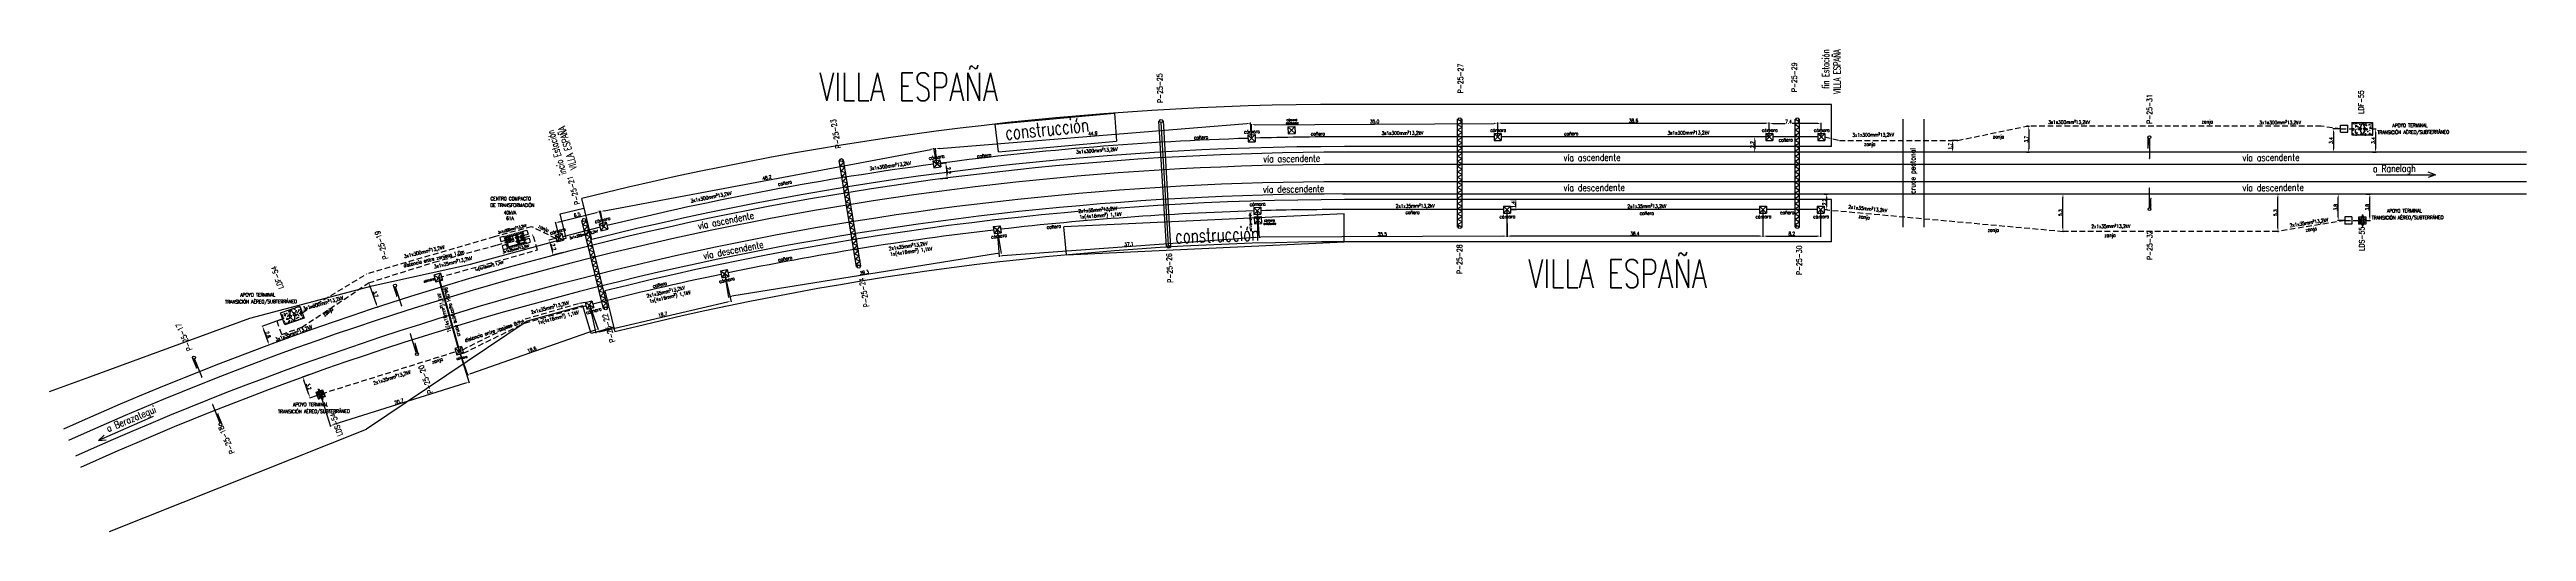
# Model space of a CAD drawing. Header units: millimetres. Extents: x 4114 to 4466, y 2813 to 2882.
import ezdxf

# ---------------------------------------------------------------- set-up
doc = ezdxf.new("R2010")
doc.units = ezdxf.units.MM
doc.linetypes.add('HIDDEN2', pattern=[4.7625, 3.175, -1.5875])
for name, color, linetype in [('LINEA02', 8, 'Continuous'), ('postes catenaria', 4, 'Continuous'), ('R-DELIMITACION REJA BIEN', 2, 'FENCELINE2'), ('Textos catenaria', 7, 'Continuous')]:
    doc.layers.add(name, color=color, linetype=linetype)
doc.styles.add('SIMPLEX', font='simplex.shx', dxfattribs={"width": 0.75})
doc.linetypes.add('FENCELINE2', pattern='A,6.35,-2.54,[132,ltypeshp.shx,S=2.54,R=0,X=-2.54,Y=0],-2.54,25.4', length=36.83)
doc.dimstyles.new('COTA-100', dxfattribs={"dimtxt": 0.5, "dimasz": 0.5, "dimexe": 0.1, "dimexo": 0, "dimgap": 0.1, "dimtad": 1, "dimdec": 1, "dimzin": 0, "dimdsep": 46, "dimtxsty": 'SIMPLEX', "dimcen": 0.1, "dimclrd": 256, "dimclre": 256, "dimclrt": 256, "dimazin": 2, "dimtm": 1e-09, "dimtfac": 0.714286, "dimtdec": 1, "dimtmove": 2, "dimatfit": 2, "dimfxl": 0, "dimtolj": 1, "dimtzin": 0, "dimarcsym": 0})
pattern_1 = [(50, (-2624.04677, -773.78864), (0.45546167, -0.039847714), [0.047625, -0.523875]), (355, (-2624.04677, -773.78864), (-0.088107065, 0.47764161), [0.0381, -0.4191]), (100.451, (-2624.0088, -773.79196), (0.367356254, 0.43779172), [0.040475, -0.445225]), (46.1842, (-2624.04677, -773.66164), (0.6776976, -0.10510582), [0.0714375, -0.7858125]), (96.6356, (-2623.9903, -773.6704), (0.59351059, 0.61856389), [0.0607125, -0.6678375]), (351.184, (-2624.0468, -773.66164), (0.59351151, 0.6185628), [0.05715, -0.62865]), (21, (-2623.98327, -773.6934), (0.3790372, -0.255663796), [0.047625, -0.523875]), (326, (-2623.98327, -773.6934), (0.15450507, 0.460469915), [0.0381, -0.4191]), (71.4514, (-2623.9517, -773.7147), (0.53354123, 0.204807144), [0.040475, -0.445225]), (37.5, (-2624.04677, -773.78864), (0.007721508, 0.211387597), [0, -0.41402, 0, -0.42545, 0, -0.4206875]), (7.5, (-2624.04677, -773.78864), (0.167049156, 0.250451437), [0, -0.24257, 0, -0.404495, 0, -0.1603375]), (327.5, (-2624.18837, -773.78864), (0.338976488, -0.01432186), [0, -0.15875, 0, -0.4953, 0, -0.657225]), (317.5, (-2624.25187, -773.78864), (0.370322953, 0.063566228), [0, -0.206375, 0, -0.32893, 0, -0.466725])]

# ---------------------------------------------------------------- blocks, each defined once
blk = doc.blocks.new('Tipo Const básico gral')
at = {"layer": 'postes catenaria'}
for p, q in [((-0.21, 0), (-0.21, -1.5)), ((-0.07, -0.26), (0.07, -0.26)), ((-0.07, -0.31), (0.07, -0.31)), ((-0.07, -0.36), (0.07, -0.36)), ((-0.07, -0.41), (0.07, -0.41)), ((-0.07, -0.46), (0.07, -0.46)), ((-0.07, -0.51), (0.07, -0.51)), ((-0.07, -0.56), (0.07, -0.56)), ((-0.07, -0.61), (0.07, -0.61)), ((-0.07, -0.66), (0.07, -0.66)), ((-0.07, -0.71), (0.07, -0.71)), ((-0.07, -0.76), (0.07, -0.76)), ((-0.07, -0.81), (0.07, -0.81)), ((-0.07, -0.86), (0.07, -0.86)), ((-0.07, -0.91), (0.07, -0.91)), ((-0.07, -0.96), (0.07, -0.96)), ((-0.07, -1.01), (0.07, -1.01)), ((0, -0.26), (0, -3))]:
    blk.add_line(p, q, dxfattribs=at)
blk.add_circle((0, 0), 0.21, dxfattribs=at)
for centre, start, end in [((-0.21, -0.58), 217.0281, 37.0281), ((-0.21, -0.58), 37.0281, 217.0281), ((-0.21, -1.5), 37.0281, 217.0281), ((-0.21, -1.5), 217.0281, 37.0281), ((0, -3), 217.0281, 37.0281), ((0, -3), 37.0281, 217.0281)]:
    blk.add_arc(centre, 0.025, start, end, dxfattribs=at)
blk = doc.blocks.new('centro compacto de transformación')
at = {"color": 11}
for p, q in [((0, 0.09), (-0.07, 0.09)), ((-0.07, 0.09), (-0.07, -1.42)), ((0, 0.09), (0, -1.42)), ((0, 0.06), (2.35, 0.06)), ((0, 0), (2.35, 0)), ((2.35, 0.09), (2.35, -1.42)), ((2.35, 0.09), (2.42, 0.09)), ((2.42, 0.09), (2.42, -1.42)), ((-0.07, -1.42), (0, -1.42)), ((0, -1.33), (2.35, -1.33)), ((0, -1.4), (2.35, -1.4)), ((0.05, -0.4), (0.05, -0.02)), ((0.05, -0.02), (0.99, -0.02)), ((0.05, -0.4), (0.99, -0.4)), ((0.05, -0.4), (0.05, -0.77)), ((0.05, -0.77), (0.99, -0.77)), ((0.99, -0.4), (0.99, -0.02)), ((0.99, -0.4), (0.99, -0.77)), ((1.29, -0.32), (1.44, -0.32)), ((1.29, -0.32), (1.29, -0.44)), ((1.29, -0.32), (1.44, -0.32)), ((1.29, -0.43), (1.47, -0.43)), ((1.29, -0.44), (1.47, -0.44)), ((1.29, -0.89), (1.47, -0.89)), ((1.29, -1.02), (1.29, -0.89)), ((1.29, -0.9), (1.47, -0.9)), ((1.29, -1.01), (1.44, -1.01)), ((1.29, -1.02), (1.44, -1.02)), ((1.47, -1.26), (1.47, -0.07)), ((1.47, -0.07), (1.53, -0.07)), ((1.47, -1.26), (1.53, -1.26)), ((1.53, -1.26), (1.53, -0.07)), ((1.53, -0.25), (1.65, -0.25)), ((1.53, -1.08), (1.65, -1.08)), ((1.65, -1.26), (1.65, -0.07)), ((1.71, -0.07), (1.65, -0.07)), ((1.71, -1.26), (1.65, -1.26)), ((1.71, -1.26), (1.71, -0.07)), ((1.71, -0.43), (1.89, -0.43)), ((1.71, -0.44), (1.89, -0.44)), ((1.71, -0.89), (1.89, -0.89)), ((1.71, -0.9), (1.89, -0.9)), ((1.74, -0.32), (1.89, -0.32)), ((1.74, -0.32), (1.89, -0.32)), ((1.74, -1.01), (1.89, -1.01)), ((1.74, -1.02), (1.89, -1.02)), ((1.89, -0.32), (1.89, -0.44)), ((1.89, -1.02), (1.89, -0.89)), ((2.03, -0.29), (2.03, -1.04)), ((2.3, -0.29), (2.03, -0.29)), ((2.3, -1.04), (2.03, -1.04)), ((2.3, -0.29), (2.3, -1.04)), ((2.35, -1.42), (2.42, -1.42))]:
    blk.add_line(p, q, dxfattribs=at)
at = {"color": 5}
for points in [[(0.55, -0.29), (0.55, -0.14), (0.25, -0.14), (0.25, -0.29)], [(0.55, -0.67), (0.55, -0.52), (0.25, -0.52), (0.25, -0.67)], [(2.25, -0.44), (2.1, -0.44), (2.1, -0.89), (2.25, -0.89)]]:
    blk.add_lwpolyline(points, close=True, dxfattribs=at)
at = {"color": 11}
for centre, start, end in [((1.59, -0.32), 141.5668, 218.4332), ((1.59, -0.67), 141.5668, 218.4332), ((1.59, -1.02), 141.5668, 218.4332), ((1.59, -0.32), 65.3757, 114.6243), ((1.59, -1.02), 245.3757, 294.6243), ((1.59, -0.32), 321.5668, 38.4332), ((1.59, -0.67), 321.5668, 38.4332), ((1.59, -1.02), 321.5668, 38.4332)]:
    blk.add_arc(centre, 0.15, start, end, dxfattribs=at)
at = {"layer": 'Textos catenaria', "color": 11, "style": 'SIMPLEX', "width": 0.7}
for s, p in [('celda QM', (0.19, -0.27)), ('celda GAM2', (0.21, -0.61))]:
    blk.add_text(s, height=0.1, dxfattribs=at).set_placement(p)
for s, p in [('TRAFO SECO', (1.64, -1)), ('TAB-BT', (2.22, -0.86))]:
    blk.add_text(s, height=0.1, rotation=90, dxfattribs=at).set_placement(p)
blk = doc.blocks.new('centro compacto de transformación con fosa')
at = {"color": 3}
for p, q in [((0, 0), (0, -0.6)), ((0.6, 0), (0, 0)), ((3.4, 0), (4, 0)), ((4, 0), (4, -0.6)), ((0.6, -0.6), (0, -0.6)), ((0, -1.2), (0, -1.8)), ((0.6, -1.2), (0, -1.2)), ((0.6, -1.8), (0, -1.8)), ((3.4, -0.6), (4, -0.6)), ((3.4, -1.2), (4, -1.2)), ((3.4, -1.8), (4, -1.8)), ((4, -1.2), (4, -1.8))]:
    blk.add_line(p, q, dxfattribs=at)
at = {"color": 3, "linetype": 'HIDDEN2', "ltscale": 0.05}
for p, q in [((0.6, 0), (3.4, 0)), ((0.6, 0), (0.6, -1.8)), ((3.4, 0), (3.4, -1.8)), ((0.6, -1.8), (3.4, -1.8))]:
    blk.add_line(p, q, dxfattribs=at)
blk.add_blockref('centro compacto de transformación', (0.825, -0.235))
blk = doc.blocks.new('estructura tipo A con base')
h = blk.add_hatch()
h.set_pattern_fill('AR-CONC', color=8, scale=0.005, style=0)
h.set_pattern_definition([(50, (-2627.5983, -783.80706), (0.91092334, -0.07969543), [0.09525, -1.04775]), (355, (-2627.5983, -783.8071), (-0.17621413, 0.9552832), [0.0762, -0.8382]), (100.451, (-2627.5224, -783.8137), (0.7347125, 0.87558344), [0.08095, -0.89045]), (46.1842, (-2627.5983, -783.5531), (1.3553952, -0.21021164), [0.142875, -1.571625]), (96.6356, (-2627.4854, -783.5706), (1.1870212, 1.2371278), [0.121425, -1.335675]), (351.184, (-2627.5983, -783.553), (1.187023, 1.2371256), [0.1143, -1.2573]), (21, (-2627.4713, -783.61656), (0.7580744, -0.5113276), [0.09525, -1.04775]), (326, (-2627.4713, -783.6166), (0.30901014, 0.92093983), [0.0762, -0.8382]), (71.4514, (-2627.4081, -783.6592), (1.06708245, 0.4096143), [0.08095, -0.89045]), (37.5, (-2627.5983, -783.80706), (0.015443016, 0.422775194), [0, -0.82804, 0, -0.8509, 0, -0.841375]), (7.5, (-2627.5983, -783.80706), (0.33409831, 0.500902874), [0, -0.48514, 0, -0.80899, 0, -0.320675]), (327.5, (-2627.88152, -783.80706), (0.677952976, -0.02864372), [0, -0.3175, 0, -0.9906, 0, -1.31445]), (317.5, (-2628.0085, -783.80706), (0.74064591, 0.12713246), [0, -0.41275, 0, -0.65786, 0, -0.93345])])
h.paths.add_polyline_path([(-1.45, -0.9), (1.45, -0.9), (1.45, 0.9), (-1.45, 0.9)])
h.paths.add_polyline_path([(-0.28, 0.18), (-0.28, 0.25), (-0.05, 0.8), (0.05, 0.8), (0.28, 0.28), (0.28, 0.18, -1), (0.28, -0.18), (0.28, -0.28), (0.05, -0.8), (-0.05, -0.8), (-0.28, -0.28), (-0.28, -0.18, -1)], flags=16)
h.paths.add_polyline_path([(-0.15, 0, -1), (-0.41, 0, -1)], flags=0)
h.paths.add_polyline_path([(0, 0, -1), (0, 0, -1)], flags=0)
h.paths.add_polyline_path([(0.41, 0, -1), (0.15, 0, -1)], flags=0)
blk.add_lwpolyline([(1.45, -0.9), (-1.45, -0.9), (-1.45, 0.9), (1.45, 0.9)], close=True)
at = {"color": 6}
blk.add_lwpolyline([(-0.28, -0.28), (-0.05, -0.8), (0.05, -0.8), (0.28, -0.28), (0.28, -0.18, 1), (0.28, 0.18), (0.28, 0.28), (0.05, 0.8), (-0.05, 0.8), (-0.28, 0.25), (-0.28, 0.18, 1), (-0.28, -0.18)], format="xyb", close=True, dxfattribs=at)
for centre, radius in [((-0.28, 0), 0.13), ((0, 0), 0.0021), ((0.28, 0), 0.13)]:
    blk.add_circle(centre, radius, dxfattribs=at)
blk = doc.blocks.new('estructura terminal o retención para LDS')
h = blk.add_hatch()
h.set_pattern_fill('AR-CONC', color=8, scale=0.0025, style=0)
h.set_pattern_definition(pattern_1)
h.paths.add_polyline_path([(-0.5, -0.5), (-0.09, -0.5), (-0.14, -0.11, -0.352658), (-0.14, 0.11), (-0.09, 0.5), (-0.5, 0.5)])
h = blk.add_hatch()
h.set_pattern_fill('AR-CONC', color=8, scale=0.0025, style=0)
h.set_pattern_definition(pattern_1)
h.paths.add_polyline_path([(0.14, -0.11), (0.09, -0.5), (0.5, -0.5), (0.5, 0.5), (0.09, 0.5), (0.14, 0.11, -0.352658)])
at = {"color": 6}
for p, q in [((-0.05, 0.8), (-0.14, 0.11)), ((-0.05, 0.8), (0.05, 0.8)), ((0.05, 0.8), (0.14, 0.11)), ((-0.14, -0.11), (-0.05, -0.8)), ((-0.05, -0.8), (0.05, -0.8)), ((0.14, -0.11), (0.05, -0.8))]:
    blk.add_line(p, q, dxfattribs=at)
for points in [[(-0.09, -0.5), (-0.5, -0.5), (-0.5, 0.5), (-0.09, 0.5)], [(0.09, 0.5), (0.5, 0.5), (0.5, -0.5), (0.09, -0.5)]]:
    blk.add_lwpolyline(points)
blk.add_circle((0, 0), 0.13, dxfattribs=at)
for start, end in [(141.1488, 218.8512), (321.1488, 38.8512)]:
    blk.add_arc((0, 0), 0.18, start, end, dxfattribs=at)
blk = doc.blocks.new('cámara LDF-LDS')
at = {"color": 6}
for p, q in [((-0.5, 0.5), (0.5, 0.5)), ((-0.5, 0.5), (-0.5, -0.5)), ((-0.5, 0.5), (0.5, -0.5)), ((0.5, 0.5), (-0.5, -0.5)), ((0.5, 0.5), (0.5, -0.5)), ((-0.5, -0.5), (0.5, -0.5))]:
    blk.add_line(p, q, dxfattribs=at)
blk = doc.blocks.new('*D16')
at = {"lineweight": -2, "transparency": 16777216}
for p, q in [((4444.42, 2870.32), (4444.94, 2870.32)), ((4444.42, 2866.97), (4444.94, 2866.97)), ((4444.84, 2869.82), (4444.84, 2867.47))]:
    blk.add_line(p, q, dxfattribs=at)
at = {"transparency": 16777216}
for points in [[(4444.76, 2869.82), (4444.92, 2869.82), (4444.84, 2870.32)], [(4444.76, 2867.47), (4444.92, 2867.47), (4444.84, 2866.97)]]:
    blk.add_solid(points, dxfattribs=at)
at = {"layer": 'Defpoints', "color": 0, "transparency": 16777216}
for p in [(4444.42, 2870.32), (4444.42, 2866.97), (4444.84, 2866.97)]:
    blk.add_point(p, dxfattribs=at)
at = {"transparency": 16777216, "insert": (4444.49, 2868.65), "char_height": 0.5, "attachment_point": 5, "rotation": 90, "style": 'SIMPLEX'}
blk.add_mtext('\\A1;3.4', dxfattribs=at)
blk = doc.blocks.new('*D17')
at = {"lineweight": -2, "transparency": 16777216}
for p, q in [((4443.47, 2861.03), (4444.12, 2861.03)), ((4444.02, 2857.78), (4444.02, 2860.53)), ((4443.47, 2857.28), (4444.12, 2857.28))]:
    blk.add_line(p, q, dxfattribs=at)
at = {"transparency": 16777216}
for points in [[(4443.94, 2860.53), (4444.11, 2860.53), (4444.02, 2861.03)], [(4443.94, 2857.78), (4444.11, 2857.78), (4444.02, 2857.28)]]:
    blk.add_solid(points, dxfattribs=at)
at = {"layer": 'Defpoints', "color": 0, "transparency": 16777216}
for p in [(4443.47, 2861.03), (4444.02, 2861.03), (4443.47, 2857.28)]:
    blk.add_point(p, dxfattribs=at)
at = {"transparency": 16777216, "insert": (4443.67, 2859.16), "char_height": 0.5, "attachment_point": 5, "rotation": 90, "style": 'SIMPLEX'}
blk.add_mtext('\\A1;3.8', dxfattribs=at)
blk = doc.blocks.new('*D18')
at = {"lineweight": -2, "transparency": 16777216}
for p, q in [((4147.27, 2843.29), (4144.3, 2842.22)), ((4144.56, 2841.79), (4145.17, 2840.08)), ((4148.22, 2840.64), (4145.24, 2839.58))]:
    blk.add_line(p, q, dxfattribs=at)
at = {"transparency": 16777216}
for points in [[(4144.64, 2841.82), (4144.48, 2841.76), (4144.39, 2842.26)], [(4145.25, 2840.11), (4145.09, 2840.05), (4145.34, 2839.61)]]:
    blk.add_solid(points, dxfattribs=at)
at = {"layer": 'Defpoints', "color": 0, "transparency": 16777216}
for p in [(4147.27, 2843.29), (4145.34, 2839.61), (4148.22, 2840.64)]:
    blk.add_point(p, dxfattribs=at)
at = {"transparency": 16777216, "insert": (4145.19, 2841.05), "char_height": 0.5, "attachment_point": 5, "rotation": 289.6623, "style": 'SIMPLEX'}
blk.add_mtext('\\A1;2.8', dxfattribs=at)
blk = doc.blocks.new('*D19')
at = {"lineweight": -2, "transparency": 16777216}
for p, q in [((4151.15, 2835.4), (4150.04, 2835.02)), ((4150.99, 2832.53), (4150.3, 2834.57)), ((4152.17, 2832.41), (4151.06, 2832.03))]:
    blk.add_line(p, q, dxfattribs=at)
at = {"transparency": 16777216}
for points in [[(4150.37, 2834.6), (4150.22, 2834.55), (4150.13, 2835.05)], [(4151.07, 2832.56), (4150.91, 2832.51), (4151.15, 2832.06)]]:
    blk.add_solid(points, dxfattribs=at)
at = {"layer": 'Defpoints', "color": 0, "transparency": 16777216}
for p in [(4150.13, 2835.05), (4151.15, 2835.4), (4152.17, 2832.41)]:
    blk.add_point(p, dxfattribs=at)
at = {"transparency": 16777216, "insert": (4150.98, 2833.67), "char_height": 0.5, "attachment_point": 5, "rotation": 288.8665, "style": 'SIMPLEX'}
blk.add_mtext('\\A1;3.2', dxfattribs=at)
blk = doc.blocks.new('*D20')
at = {"lineweight": -2, "transparency": 16777216}
for p, q in [((4159.5, 2848.42), (4159.59, 2848.45)), ((4159.67, 2847.95), (4160.57, 2845.44)), ((4160.74, 2844.97), (4160.84, 2845))]:
    blk.add_line(p, q, dxfattribs=at)
at = {"transparency": 16777216}
for points in [[(4159.75, 2847.98), (4159.59, 2847.92), (4159.5, 2848.42)], [(4160.65, 2845.47), (4160.49, 2845.41), (4160.74, 2844.97)]]:
    blk.add_solid(points, dxfattribs=at)
at = {"layer": 'Defpoints', "color": 0, "transparency": 16777216}
for p in [(4159.5, 2848.42), (4160.74, 2844.97), (4160.74, 2844.97)]:
    blk.add_point(p, dxfattribs=at)
at = {"transparency": 16777216, "insert": (4160.45, 2846.81), "char_height": 0.5, "attachment_point": 5, "rotation": 289.7954, "style": 'SIMPLEX'}
blk.add_mtext('\\A1;3.7', dxfattribs=at)
blk = doc.blocks.new('*D21')
at = {"lineweight": -2, "transparency": 16777216}
for p, q in [((4186.61, 2854.85), (4186.05, 2857.05)), ((4186.56, 2857.08), (4191.87, 2858.42)), ((4192.89, 2856.43), (4192.33, 2858.64))]:
    blk.add_line(p, q, dxfattribs=at)
at = {"transparency": 16777216}
for points in [[(4186.54, 2857.16), (4186.58, 2857), (4186.08, 2856.95)], [(4191.85, 2858.5), (4191.89, 2858.34), (4192.36, 2858.54)]]:
    blk.add_solid(points, dxfattribs=at)
at = {"layer": 'Defpoints', "color": 0, "transparency": 16777216}
for p in [(4192.36, 2858.54), (4192.89, 2856.43), (4186.61, 2854.85)]:
    blk.add_point(p, dxfattribs=at)
at = {"transparency": 16777216, "insert": (4189.13, 2858.09), "char_height": 0.5, "attachment_point": 5, "rotation": 14.1737, "style": 'SIMPLEX'}
blk.add_mtext('\\A1;6.5', dxfattribs=at)
blk = doc.blocks.new('*D22')
at = {"lineweight": -2, "transparency": 16777216}
for p, q in [((4192.98, 2858.67), (4239.4, 2867.39)), ((4240.29, 2865.34), (4239.87, 2867.58)), ((4192.89, 2856.43), (4192.47, 2858.67))]:
    blk.add_line(p, q, dxfattribs=at)
at = {"transparency": 16777216}
for points in [[(4239.38, 2867.47), (4239.41, 2867.31), (4239.89, 2867.48)], [(4192.96, 2858.75), (4192.99, 2858.59), (4192.49, 2858.57)]]:
    blk.add_solid(points, dxfattribs=at)
at = {"layer": 'Defpoints', "color": 0, "transparency": 16777216}
for p in [(4239.89, 2867.48), (4240.29, 2865.34), (4192.89, 2856.43)]:
    blk.add_point(p, dxfattribs=at)
at = {"transparency": 16777216, "insert": (4216.12, 2863.37), "char_height": 0.5, "attachment_point": 5, "rotation": 10.6443, "style": 'SIMPLEX'}
blk.add_mtext('\\A1;48.2', dxfattribs=at)
blk = doc.blocks.new('*D23')
at = {"lineweight": -2, "transparency": 16777216}
for p, q in [((4240.61, 2867.53), (4284.36, 2871.07)), ((4285.03, 2868.97), (4284.85, 2871.21)), ((4240.29, 2865.34), (4240.11, 2867.58))]:
    blk.add_line(p, q, dxfattribs=at)
at = {"transparency": 16777216}
for points in [[(4284.35, 2871.16), (4284.37, 2870.99), (4284.86, 2871.11)], [(4240.61, 2867.61), (4240.62, 2867.44), (4240.12, 2867.49)]]:
    blk.add_solid(points, dxfattribs=at)
at = {"layer": 'Defpoints', "color": 0, "transparency": 16777216}
for p in [(4284.86, 2871.11), (4285.03, 2868.97), (4240.29, 2865.34)]:
    blk.add_point(p, dxfattribs=at)
at = {"transparency": 16777216, "insert": (4262.46, 2869.65), "char_height": 0.5, "attachment_point": 5, "rotation": 4.6365, "style": 'SIMPLEX'}
blk.add_mtext('\\A1;44.9', dxfattribs=at)
blk = doc.blocks.new('*D24')
at = {"lineweight": -2, "transparency": 16777216}
for p, q in [((4285.03, 2868.97), (4285.02, 2870.99)), ((4285.52, 2870.9), (4319.52, 2871.09)), ((4320.03, 2869.17), (4320.02, 2871.2))]:
    blk.add_line(p, q, dxfattribs=at)
at = {"transparency": 16777216}
for points in [[(4285.52, 2870.98), (4285.52, 2870.81), (4285.02, 2870.89)], [(4319.52, 2871.18), (4319.52, 2871.01), (4320.02, 2871.1)]]:
    blk.add_solid(points, dxfattribs=at)
at = {"layer": 'Defpoints', "color": 0, "transparency": 16777216}
for p in [(4320.02, 2871.1), (4285.03, 2868.97), (4320.03, 2869.17)]:
    blk.add_point(p, dxfattribs=at)
at = {"transparency": 16777216, "insert": (4302.52, 2871.35), "char_height": 0.5, "attachment_point": 5, "rotation": 0.3348, "style": 'SIMPLEX'}
blk.add_mtext('\\A1;35.0', dxfattribs=at)
blk = doc.blocks.new('*D25')
at = {"lineweight": -2, "transparency": 16777216}
for p, q in [((4320.03, 2869.17), (4320.03, 2871.22)), ((4320.53, 2871.12), (4358.13, 2871.12)), ((4358.63, 2869.17), (4358.63, 2871.22))]:
    blk.add_line(p, q, dxfattribs=at)
at = {"transparency": 16777216}
for points in [[(4320.53, 2871.2), (4320.53, 2871.04), (4320.03, 2871.12)], [(4358.13, 2871.2), (4358.13, 2871.04), (4358.63, 2871.12)]]:
    blk.add_solid(points, dxfattribs=at)
at = {"layer": 'Defpoints', "color": 0, "transparency": 16777216}
for p in [(4358.63, 2871.12), (4320.03, 2869.17), (4358.63, 2869.17)]:
    blk.add_point(p, dxfattribs=at)
at = {"transparency": 16777216, "insert": (4339.33, 2871.47), "char_height": 0.5, "attachment_point": 5, "style": 'SIMPLEX'}
blk.add_mtext('\\A1;38.6', dxfattribs=at)
blk = doc.blocks.new('*D26')
at = {"lineweight": -2, "transparency": 16777216}
for p, q in [((4358.63, 2869.17), (4358.63, 2871.17)), ((4359.13, 2871.07), (4360.87, 2871.07)), ((4365.53, 2871.07), (4361.87, 2871.07)), ((4366.03, 2869.17), (4366.03, 2871.17))]:
    blk.add_line(p, q, dxfattribs=at)
at = {"transparency": 16777216}
for points in [[(4359.13, 2871.15), (4359.13, 2870.99), (4358.63, 2871.07)], [(4365.53, 2871.15), (4365.53, 2870.99), (4366.03, 2871.07)]]:
    blk.add_solid(points, dxfattribs=at)
at = {"layer": 'Defpoints', "color": 0, "transparency": 16777216}
for p in [(4366.03, 2871.07), (4358.63, 2869.17), (4366.03, 2869.17)]:
    blk.add_point(p, dxfattribs=at)
at = {"transparency": 16777216, "insert": (4361.37, 2871.32), "char_height": 0.5, "attachment_point": 5, "style": 'SIMPLEX'}
blk.add_mtext('\\A1;7.4', dxfattribs=at)
blk = doc.blocks.new('*D27')
at = {"lineweight": -2, "transparency": 16777216}
for p, q in [((4358.63, 2869.17), (4356.46, 2869.17)), ((4358.63, 2866.97), (4356.46, 2866.97)), ((4356.56, 2868.67), (4356.56, 2867.47))]:
    blk.add_line(p, q, dxfattribs=at)
at = {"transparency": 16777216}
for points in [[(4356.47, 2868.67), (4356.64, 2868.67), (4356.56, 2869.17)], [(4356.47, 2867.47), (4356.64, 2867.47), (4356.56, 2866.97)]]:
    blk.add_solid(points, dxfattribs=at)
at = {"layer": 'Defpoints', "color": 0, "transparency": 16777216}
for p in [(4356.56, 2866.97), (4358.63, 2869.17), (4358.63, 2866.97)]:
    blk.add_point(p, dxfattribs=at)
at = {"transparency": 16777216, "insert": (4356.21, 2868.07), "char_height": 0.5, "attachment_point": 5, "rotation": 90, "style": 'SIMPLEX'}
blk.add_mtext('\\A1;2.2', dxfattribs=at)
blk = doc.blocks.new('*D28')
at = {"lineweight": -2, "transparency": 16777216}
for p, q in [((4240.29, 2865.34), (4241.66, 2865.46)), ((4240.48, 2863.19), (4241.84, 2863.3)), ((4241.6, 2864.95), (4241.7, 2863.79))]:
    blk.add_line(p, q, dxfattribs=at)
at = {"transparency": 16777216}
for points in [[(4241.68, 2864.96), (4241.52, 2864.95), (4241.56, 2865.45)], [(4241.78, 2863.8), (4241.62, 2863.79), (4241.74, 2863.3)]]:
    blk.add_solid(points, dxfattribs=at)
at = {"layer": 'Defpoints', "color": 0, "transparency": 16777216}
for p in [(4240.29, 2865.34), (4240.48, 2863.19), (4241.74, 2863.3)]:
    blk.add_point(p, dxfattribs=at)
at = {"transparency": 16777216, "insert": (4242, 2864.4), "char_height": 0.5, "attachment_point": 5, "rotation": 274.976, "style": 'SIMPLEX'}
blk.add_mtext('\\A1;2.2', dxfattribs=at)
blk = doc.blocks.new('*D29')
at = {"lineweight": -2, "transparency": 16777216}
for p, q in [((4186.61, 2854.85), (4185.1, 2854.47)), ((4185.32, 2854), (4185.61, 2852.84)), ((4187.15, 2852.71), (4185.64, 2852.33))]:
    blk.add_line(p, q, dxfattribs=at)
at = {"transparency": 16777216}
for points in [[(4185.4, 2854.03), (4185.24, 2853.98), (4185.19, 2854.49)], [(4185.69, 2852.86), (4185.53, 2852.82), (4185.73, 2852.36)]]:
    blk.add_solid(points, dxfattribs=at)
at = {"layer": 'Defpoints', "color": 0, "transparency": 16777216}
for p in [(4186.61, 2854.85), (4187.15, 2852.71), (4185.73, 2852.36)]:
    blk.add_point(p, dxfattribs=at)
at = {"transparency": 16777216, "insert": (4185.8, 2853.51), "char_height": 0.5, "attachment_point": 5, "rotation": 284.1737, "style": 'SIMPLEX'}
blk.add_mtext('\\A1;2.2', dxfattribs=at)
blk = doc.blocks.new('*D30')
at = {"lineweight": -2, "transparency": 16777216}
for p, q in [((4385.43, 2868.67), (4384.59, 2868.67)), ((4385.43, 2866.97), (4384.59, 2866.97)), ((4384.69, 2868.17), (4384.69, 2867.47))]:
    blk.add_line(p, q, dxfattribs=at)
at = {"transparency": 16777216}
for points in [[(4384.61, 2868.17), (4384.78, 2868.17), (4384.69, 2868.67)], [(4384.61, 2867.47), (4384.78, 2867.47), (4384.69, 2866.97)]]:
    blk.add_solid(points, dxfattribs=at)
at = {"layer": 'Defpoints', "color": 0, "transparency": 16777216}
for p in [(4384.69, 2866.97), (4385.43, 2868.67), (4385.43, 2866.97)]:
    blk.add_point(p, dxfattribs=at)
at = {"transparency": 16777216, "insert": (4384.34, 2867.82), "char_height": 0.5, "attachment_point": 5, "rotation": 90, "style": 'SIMPLEX'}
blk.add_mtext('\\A1;1.7', dxfattribs=at)
blk = doc.blocks.new('*D31')
at = {"lineweight": -2, "transparency": 16777216}
for p, q in [((4395.21, 2870.67), (4395.62, 2870.67)), ((4395.52, 2870.17), (4395.52, 2867.47)), ((4395.21, 2866.97), (4395.62, 2866.97))]:
    blk.add_line(p, q, dxfattribs=at)
at = {"transparency": 16777216}
for points in [[(4395.44, 2870.17), (4395.6, 2870.17), (4395.52, 2870.67)], [(4395.44, 2867.47), (4395.6, 2867.47), (4395.52, 2866.97)]]:
    blk.add_solid(points, dxfattribs=at)
at = {"layer": 'Defpoints', "color": 0, "transparency": 16777216}
for p in [(4395.21, 2870.67), (4395.21, 2866.97), (4395.52, 2866.97)]:
    blk.add_point(p, dxfattribs=at)
at = {"transparency": 16777216, "insert": (4395.17, 2868.82), "char_height": 0.5, "attachment_point": 5, "rotation": 90, "style": 'SIMPLEX'}
blk.add_mtext('\\A1;3.7', dxfattribs=at)
blk = doc.blocks.new('*D32')
at = {"lineweight": -2, "transparency": 16777216}
for p, q in [((4439.87, 2870.32), (4438.75, 2870.32)), ((4439.87, 2866.97), (4438.75, 2866.97)), ((4438.85, 2869.82), (4438.85, 2867.47))]:
    blk.add_line(p, q, dxfattribs=at)
at = {"transparency": 16777216}
for points in [[(4438.77, 2869.82), (4438.93, 2869.82), (4438.85, 2870.32)], [(4438.77, 2867.47), (4438.93, 2867.47), (4438.85, 2866.97)]]:
    blk.add_solid(points, dxfattribs=at)
at = {"layer": 'Defpoints', "color": 0, "transparency": 16777216}
for p in [(4439.87, 2870.32), (4438.85, 2866.97), (4439.87, 2866.97)]:
    blk.add_point(p, dxfattribs=at)
at = {"transparency": 16777216, "insert": (4438.5, 2868.65), "char_height": 0.5, "attachment_point": 5, "rotation": 90, "style": 'SIMPLEX'}
blk.add_mtext('\\A1;3.4', dxfattribs=at)
blk = doc.blocks.new('*D33')
at = {"lineweight": -2, "transparency": 16777216}
for p, q in [((4440.47, 2861.03), (4439.42, 2861.03)), ((4439.52, 2857.78), (4439.52, 2860.53)), ((4440.47, 2857.28), (4439.42, 2857.28))]:
    blk.add_line(p, q, dxfattribs=at)
at = {"transparency": 16777216}
for points in [[(4439.44, 2860.53), (4439.61, 2860.53), (4439.52, 2861.03)], [(4439.44, 2857.78), (4439.61, 2857.78), (4439.52, 2857.28)]]:
    blk.add_solid(points, dxfattribs=at)
at = {"layer": 'Defpoints', "color": 0, "transparency": 16777216}
for p in [(4439.52, 2861.03), (4440.47, 2861.03), (4440.47, 2857.28)]:
    blk.add_point(p, dxfattribs=at)
at = {"transparency": 16777216, "insert": (4439.17, 2859.16), "char_height": 0.5, "attachment_point": 5, "rotation": 90, "style": 'SIMPLEX'}
blk.add_mtext('\\A1;3.8', dxfattribs=at)
blk = doc.blocks.new('*D34')
at = {"lineweight": -2, "transparency": 16777216}
for p, q in [((4430.92, 2861.03), (4431.05, 2861.03)), ((4430.95, 2856.23), (4430.95, 2860.53)), ((4430.92, 2855.73), (4431.05, 2855.73))]:
    blk.add_line(p, q, dxfattribs=at)
at = {"transparency": 16777216}
for points in [[(4430.86, 2860.53), (4431.03, 2860.53), (4430.95, 2861.03)], [(4430.86, 2856.23), (4431.03, 2856.23), (4430.95, 2855.73)]]:
    blk.add_solid(points, dxfattribs=at)
at = {"layer": 'Defpoints', "color": 0, "transparency": 16777216}
for p in [(4430.92, 2861.03), (4430.95, 2861.03), (4430.92, 2855.73)]:
    blk.add_point(p, dxfattribs=at)
at = {"transparency": 16777216, "insert": (4430.6, 2858.38), "char_height": 0.5, "attachment_point": 5, "rotation": 90, "style": 'SIMPLEX'}
blk.add_mtext('\\A1;5.3', dxfattribs=at)
blk = doc.blocks.new('*D35')
at = {"lineweight": -2, "transparency": 16777216}
for p, q in [((4400.51, 2861.03), (4400.29, 2861.03)), ((4400.39, 2856.23), (4400.39, 2860.53)), ((4400.51, 2855.73), (4400.29, 2855.73))]:
    blk.add_line(p, q, dxfattribs=at)
at = {"transparency": 16777216}
for points in [[(4400.3, 2860.53), (4400.47, 2860.53), (4400.39, 2861.03)], [(4400.3, 2856.23), (4400.47, 2856.23), (4400.39, 2855.73)]]:
    blk.add_solid(points, dxfattribs=at)
at = {"layer": 'Defpoints', "color": 0, "transparency": 16777216}
for p in [(4400.39, 2861.03), (4400.51, 2861.03), (4400.51, 2855.73)]:
    blk.add_point(p, dxfattribs=at)
at = {"transparency": 16777216, "insert": (4400.04, 2858.38), "char_height": 0.5, "attachment_point": 5, "rotation": 90, "style": 'SIMPLEX'}
blk.add_mtext('\\A1;5.3', dxfattribs=at)
blk = doc.blocks.new('*D36')
at = {"lineweight": -2, "transparency": 16777216}
for p, q in [((4366.43, 2861.03), (4366.9, 2861.03)), ((4366.8, 2859.33), (4366.8, 2860.53)), ((4366.43, 2858.83), (4366.9, 2858.83))]:
    blk.add_line(p, q, dxfattribs=at)
at = {"transparency": 16777216}
for points in [[(4366.72, 2860.53), (4366.89, 2860.53), (4366.8, 2861.03)], [(4366.72, 2859.33), (4366.89, 2859.33), (4366.8, 2858.83)]]:
    blk.add_solid(points, dxfattribs=at)
at = {"layer": 'Defpoints', "color": 0, "transparency": 16777216}
for p in [(4366.43, 2861.03), (4366.8, 2861.03), (4366.43, 2858.83)]:
    blk.add_point(p, dxfattribs=at)
at = {"transparency": 16777216, "insert": (4366.45, 2859.93), "char_height": 0.5, "attachment_point": 5, "rotation": 90, "style": 'SIMPLEX'}
blk.add_mtext('\\A1;2.2', dxfattribs=at)
blk = doc.blocks.new('*D37')
at = {"lineweight": -2, "transparency": 16777216}
for p, q in [((4321.83, 2860.25), (4322.7, 2860.25)), ((4322.6, 2859.33), (4322.6, 2859.75)), ((4321.83, 2858.83), (4322.7, 2858.83))]:
    blk.add_line(p, q, dxfattribs=at)
at = {"transparency": 16777216}
for points in [[(4322.52, 2859.75), (4322.69, 2859.75), (4322.6, 2860.25)], [(4322.52, 2859.33), (4322.69, 2859.33), (4322.6, 2858.83)]]:
    blk.add_solid(points, dxfattribs=at)
at = {"layer": 'Defpoints', "color": 0, "transparency": 16777216}
for p in [(4321.83, 2860.25), (4322.6, 2860.25), (4321.83, 2858.83)]:
    blk.add_point(p, dxfattribs=at)
at = {"transparency": 16777216, "insert": (4322.25, 2859.54), "char_height": 0.5, "attachment_point": 5, "rotation": 90, "style": 'SIMPLEX'}
blk.add_mtext('\\A1;1.4', dxfattribs=at)
blk = doc.blocks.new('*D38')
at = {"lineweight": -2, "transparency": 16777216}
for p, q in [((4357.73, 2858.83), (4357.73, 2854.96)), ((4365.93, 2858.83), (4365.93, 2854.96)), ((4358.23, 2855.06), (4365.43, 2855.06))]:
    blk.add_line(p, q, dxfattribs=at)
at = {"transparency": 16777216}
for points in [[(4358.23, 2855.15), (4358.23, 2854.98), (4357.73, 2855.06)], [(4365.43, 2855.15), (4365.43, 2854.98), (4365.93, 2855.06)]]:
    blk.add_solid(points, dxfattribs=at)
at = {"layer": 'Defpoints', "color": 0, "transparency": 16777216}
for p in [(4357.73, 2858.83), (4365.93, 2858.83), (4365.93, 2855.06)]:
    blk.add_point(p, dxfattribs=at)
at = {"transparency": 16777216, "insert": (4361.83, 2855.41), "char_height": 0.5, "attachment_point": 5, "style": 'SIMPLEX'}
blk.add_mtext('\\A1;8.2', dxfattribs=at)
blk = doc.blocks.new('*D39')
at = {"lineweight": -2, "transparency": 16777216}
for p, q in [((4321.33, 2858.83), (4321.33, 2854.96)), ((4357.73, 2858.83), (4357.73, 2854.96)), ((4357.23, 2855.06), (4321.83, 2855.06))]:
    blk.add_line(p, q, dxfattribs=at)
at = {"transparency": 16777216}
for points in [[(4321.83, 2855.15), (4321.83, 2854.98), (4321.33, 2855.06)], [(4357.23, 2855.15), (4357.23, 2854.98), (4357.73, 2855.06)]]:
    blk.add_solid(points, dxfattribs=at)
at = {"layer": 'Defpoints', "color": 0, "transparency": 16777216}
for p in [(4321.33, 2858.83), (4357.73, 2858.83), (4321.33, 2855.06)]:
    blk.add_point(p, dxfattribs=at)
at = {"transparency": 16777216, "insert": (4339.53, 2855.41), "char_height": 0.5, "attachment_point": 5, "style": 'SIMPLEX'}
blk.add_mtext('\\A1;36.4', dxfattribs=at)
blk = doc.blocks.new('*D40')
at = {"lineweight": -2, "transparency": 16777216}
for p, q in [((4285.84, 2858.66), (4285.86, 2854.79)), ((4321.33, 2858.83), (4321.35, 2854.96)), ((4320.85, 2855.06), (4286.36, 2854.89))]:
    blk.add_line(p, q, dxfattribs=at)
at = {"transparency": 16777216}
for points in [[(4286.36, 2854.98), (4286.36, 2854.81), (4285.86, 2854.89)], [(4320.85, 2855.14), (4320.85, 2854.98), (4321.35, 2855.06)]]:
    blk.add_solid(points, dxfattribs=at)
at = {"layer": 'Defpoints', "color": 0, "transparency": 16777216}
for p in [(4285.84, 2858.66), (4321.33, 2858.83), (4285.86, 2854.89)]:
    blk.add_point(p, dxfattribs=at)
at = {"transparency": 16777216, "insert": (4303.61, 2855.33), "char_height": 0.5, "attachment_point": 5, "rotation": 0.2807, "style": 'SIMPLEX'}
blk.add_mtext('\\A1;35.5', dxfattribs=at)
blk = doc.blocks.new('*D41')
at = {"lineweight": -2, "transparency": 16777216}
for p, q in [((4285.84, 2858.66), (4286.12, 2854.81)), ((4248.85, 2855.98), (4249.13, 2852.13)), ((4285.62, 2854.87), (4249.62, 2852.27))]:
    blk.add_line(p, q, dxfattribs=at)
at = {"transparency": 16777216}
for points in [[(4285.61, 2854.95), (4285.62, 2854.79), (4286.11, 2854.91)], [(4249.61, 2852.35), (4249.62, 2852.18), (4249.12, 2852.23)]]:
    blk.add_solid(points, dxfattribs=at)
at = {"layer": 'Defpoints', "color": 0, "transparency": 16777216}
for p in [(4285.84, 2858.66), (4248.85, 2855.98), (4249.12, 2852.23)]:
    blk.add_point(p, dxfattribs=at)
at = {"transparency": 16777216, "insert": (4267.59, 2853.92), "char_height": 0.5, "attachment_point": 5, "rotation": 4.1401, "style": 'SIMPLEX'}
blk.add_mtext('\\A1;37.1', dxfattribs=at)
blk = doc.blocks.new('*D42')
at = {"lineweight": -2, "transparency": 16777216}
for p, q in [((4248.89, 2852.6), (4211.12, 2846.5)), ((4248.85, 2855.98), (4249.4, 2852.58)), ((4210.09, 2849.73), (4210.64, 2846.32))]:
    blk.add_line(p, q, dxfattribs=at)
at = {"transparency": 16777216}
for points in [[(4248.87, 2852.68), (4248.9, 2852.52), (4249.38, 2852.68)], [(4211.11, 2846.58), (4211.13, 2846.42), (4210.63, 2846.42)]]:
    blk.add_solid(points, dxfattribs=at)
at = {"layer": 'Defpoints', "color": 0, "transparency": 16777216}
for p in [(4248.85, 2855.98), (4210.09, 2849.73), (4210.63, 2846.42)]:
    blk.add_point(p, dxfattribs=at)
at = {"transparency": 16777216, "insert": (4229.95, 2849.89), "char_height": 0.5, "attachment_point": 5, "rotation": 9.171, "style": 'SIMPLEX'}
blk.add_mtext('\\A1;39.3', dxfattribs=at)
blk = doc.blocks.new('*D43')
at = {"lineweight": -2, "transparency": 16777216}
for p, q in [((4210.09, 2849.73), (4211.02, 2845.72)), ((4192.27, 2841.47), (4210.51, 2845.7)), ((4190.88, 2845.27), (4191.81, 2841.26))]:
    blk.add_line(p, q, dxfattribs=at)
at = {"transparency": 16777216}
for points in [[(4210.49, 2845.78), (4210.53, 2845.62), (4211, 2845.82)], [(4192.25, 2841.55), (4192.29, 2841.39), (4191.79, 2841.36)]]:
    blk.add_solid(points, dxfattribs=at)
at = {"layer": 'Defpoints', "color": 0, "transparency": 16777216}
for p in [(4210.09, 2849.73), (4211, 2845.82), (4190.88, 2845.27)]:
    blk.add_point(p, dxfattribs=at)
at = {"transparency": 16777216, "insert": (4201.31, 2843.93), "char_height": 0.5, "attachment_point": 5, "rotation": 13.057, "style": 'SIMPLEX'}
blk.add_mtext('\\A1;19.7', dxfattribs=at)
blk = doc.blocks.new('*D44')
at = {"lineweight": -2, "transparency": 16777216}
for p, q in [((4190.88, 2845.27), (4192.11, 2841.78)), ((4172.35, 2838.76), (4173.58, 2835.26)), ((4174.02, 2835.52), (4191.6, 2841.7))]:
    blk.add_line(p, q, dxfattribs=at)
at = {"transparency": 16777216}
for points in [[(4191.58, 2841.78), (4191.63, 2841.63), (4192.08, 2841.87)], [(4173.99, 2835.6), (4174.05, 2835.44), (4173.55, 2835.35)]]:
    blk.add_solid(points, dxfattribs=at)
at = {"layer": 'Defpoints', "color": 0, "transparency": 16777216}
for p in [(4190.88, 2845.27), (4172.35, 2838.76), (4192.08, 2841.87)]:
    blk.add_point(p, dxfattribs=at)
at = {"transparency": 16777216, "insert": (4182.69, 2838.94), "char_height": 0.5, "attachment_point": 5, "rotation": 19.3731, "style": 'SIMPLEX'}
blk.add_mtext('\\A1;19.6', dxfattribs=at)
blk = doc.blocks.new('*D45')
at = {"lineweight": -2, "transparency": 16777216}
for p, q in [((4172.35, 2838.76), (4173.78, 2834.21)), ((4152.65, 2832.56), (4154.08, 2828.01)), ((4173.27, 2834.15), (4154.53, 2828.26))]:
    blk.add_line(p, q, dxfattribs=at)
at = {"transparency": 16777216}
for points in [[(4173.25, 2834.23), (4173.3, 2834.07), (4173.75, 2834.3)], [(4154.5, 2828.34), (4154.55, 2828.18), (4154.05, 2828.11)]]:
    blk.add_solid(points, dxfattribs=at)
at = {"layer": 'Defpoints', "color": 0, "transparency": 16777216}
for p in [(4172.35, 2838.76), (4152.65, 2832.56), (4154.05, 2828.11)]:
    blk.add_point(p, dxfattribs=at)
at = {"transparency": 16777216, "insert": (4163.8, 2831.54), "char_height": 0.5, "attachment_point": 5, "rotation": 17.4578, "style": 'SIMPLEX'}
blk.add_mtext('\\A1;20.7', dxfattribs=at)

msp = doc.modelspace()

# ---------------------------------------------------------------- linework, layer by layer
at = {"color": 8, "linetype": 'Continuous'}
for p, q in [((4367.5, 2867.79), (4367.5, 2873.79)), ((4415.63, 2866.97), (4297.94, 2866.97)), ((4367.5, 2867.79), (4298.23, 2867.79)), ((4466.29, 2866.97), (4415.63, 2866.97)), ((4415.63, 2865.23), (4297.94, 2865.23)), ((4466.29, 2865.23), (4415.63, 2865.23)), ((4191.23, 2854.58), (4189.78, 2860.4)), ((4415.63, 2862.77), (4297.94, 2862.77)), ((4415.63, 2861.03), (4297.94, 2861.03)), ((4367.5, 2854.25), (4367.5, 2860.25)), ((4466.29, 2862.77), (4415.64, 2862.77)), ((4466.29, 2861.03), (4415.64, 2861.03)), ((4367.5, 2854.25), (4298.23, 2854.25)), ((4193.06, 2847.27), (4194.51, 2841.44))]:
    msp.add_line(p, q, dxfattribs=at)
for p, q in [((4248.59, 2870.99), (4265.52, 2872.56)), ((4249.04, 2867.02), (4248.59, 2870.99)), ((4265.52, 2872.56), (4265.81, 2868.58)), ((4290.17, 2870.59), (4291.17, 2870.64)), ((4290.17, 2870.59), (4290.22, 2869.59)), ((4290.17, 2870.59), (4291.21, 2869.64)), ((4291.17, 2870.64), (4290.22, 2869.59)), ((4291.17, 2870.64), (4291.21, 2869.64)), ((4377.63, 2871.67), (4377.63, 2856.33)), ((4380.63, 2871.67), (4380.63, 2856.33)), ((4249.04, 2867.02), (4265.81, 2868.58)), ((4290.22, 2869.59), (4291.21, 2869.64)), ((4444.9, 2863.76), (4453.36, 2863.76)), ((4453.36, 2863.76), (4452.33, 2864.13)), ((4453.36, 2863.76), (4452.33, 2863.39)), ((4298.18, 2858.25), (4258.35, 2856.37)), ((4258.73, 2852.39), (4258.35, 2856.37)), ((4298.18, 2854.25), (4298.18, 2858.25)), ((4258.73, 2852.39), (4298.18, 2854.25)), ((4128.84, 2829.42), (4121.09, 2826.02)), ((4121.09, 2826.02), (4121.89, 2826.77)), ((4121.09, 2826.02), (4122.18, 2826.1))]:
    msp.add_line(p, q)
at = {"color": 4}
for p, q in [((4272.91, 2853.53), (4271.85, 2871.42)), ((4271.85, 2871.42), (4271.95, 2871.42)), ((4273.21, 2853.76), (4272.18, 2871.22)), ((4272.37, 2871.45), (4272.48, 2871.45)), ((4273.54, 2853.56), (4272.48, 2871.45)), ((4314.32, 2856.33), (4314.32, 2871.67)), ((4314.32, 2871.67), (4314.42, 2871.67)), ((4314.32, 2871.67), (4314.44, 2871.61)), ((4314.32, 2870.93), (4314.95, 2871.3)), ((4314.32, 2870.93), (4314.95, 2870.55)), ((4314.32, 2870.18), (4314.95, 2870.55)), ((4314.32, 2870.18), (4314.95, 2869.81)), ((4314.67, 2871.47), (4314.95, 2871.3)), ((4314.84, 2871.67), (4314.95, 2871.67)), ((4314.95, 2856.33), (4314.95, 2871.67)), ((4362.32, 2856.33), (4362.32, 2871.67)), ((4362.32, 2871.67), (4362.42, 2871.67)), ((4362.32, 2871.67), (4362.44, 2871.61)), ((4362.32, 2870.93), (4362.95, 2871.3)), ((4362.32, 2870.93), (4362.95, 2870.55)), ((4362.32, 2870.18), (4362.95, 2870.55)), ((4362.32, 2870.18), (4362.95, 2869.81)), ((4362.67, 2871.47), (4362.95, 2871.3)), ((4362.84, 2871.67), (4362.95, 2871.67)), ((4362.95, 2856.33), (4362.95, 2871.67)), ((4314.32, 2869.43), (4314.95, 2869.81)), ((4314.32, 2869.43), (4314.95, 2869.06)), ((4314.32, 2868.69), (4314.95, 2869.06)), ((4314.32, 2868.69), (4314.95, 2868.31)), ((4314.32, 2867.94), (4314.95, 2868.31)), ((4314.32, 2867.94), (4314.95, 2867.56)), ((4314.32, 2867.19), (4314.95, 2867.56)), ((4314.32, 2867.19), (4314.95, 2866.82)), ((4314.32, 2866.44), (4314.95, 2866.82)), ((4362.32, 2869.43), (4362.95, 2869.81)), ((4362.32, 2869.43), (4362.95, 2869.06)), ((4362.32, 2868.69), (4362.95, 2869.06)), ((4362.32, 2868.69), (4362.95, 2868.31)), ((4362.32, 2867.94), (4362.95, 2868.31)), ((4362.32, 2867.94), (4362.95, 2867.56)), ((4362.32, 2867.19), (4362.95, 2867.56)), ((4362.32, 2867.19), (4362.95, 2866.82)), ((4362.32, 2866.44), (4362.95, 2866.82)), ((4226.4, 2865.81), (4226.5, 2865.83)), ((4228.86, 2850.67), (4226.4, 2865.81)), ((4226.4, 2865.81), (4226.52, 2865.76)), ((4226.52, 2865.08), (4227.08, 2865.55)), ((4226.52, 2865.08), (4227.2, 2864.81)), ((4226.64, 2864.34), (4227.2, 2864.81)), ((4226.64, 2864.34), (4227.32, 2864.07)), ((4226.76, 2863.6), (4227.32, 2864.07)), ((4226.76, 2863.6), (4227.44, 2863.33)), ((4226.78, 2865.66), (4227.08, 2865.55)), ((4226.88, 2862.86), (4227.44, 2863.33)), ((4226.92, 2865.9), (4227.02, 2865.91)), ((4229.49, 2850.77), (4227.02, 2865.91)), ((4314.32, 2866.44), (4314.95, 2866.07)), ((4314.32, 2865.7), (4314.95, 2866.07)), ((4314.32, 2865.7), (4314.95, 2865.32)), ((4314.32, 2864.95), (4314.95, 2865.32)), ((4314.32, 2864.95), (4314.95, 2864.58)), ((4314.32, 2864.2), (4314.95, 2864.58)), ((4314.32, 2864.2), (4314.95, 2863.83)), ((4314.32, 2863.45), (4314.95, 2863.83)), ((4314.32, 2863.45), (4314.95, 2863.08)), ((4362.32, 2866.44), (4362.95, 2866.07)), ((4362.32, 2865.7), (4362.95, 2866.07)), ((4362.32, 2865.7), (4362.95, 2865.32)), ((4362.32, 2864.95), (4362.95, 2865.32)), ((4362.32, 2864.95), (4362.95, 2864.58)), ((4362.32, 2864.2), (4362.95, 2864.58)), ((4362.32, 2864.2), (4362.95, 2863.83)), ((4362.32, 2863.45), (4362.95, 2863.83)), ((4362.32, 2863.45), (4362.95, 2863.08)), ((4226.88, 2862.86), (4227.56, 2862.6)), ((4227, 2862.12), (4227.56, 2862.6)), ((4227, 2862.12), (4227.68, 2861.86)), ((4227.12, 2861.39), (4227.68, 2861.86)), ((4227.12, 2861.39), (4227.8, 2861.12)), ((4227.24, 2860.65), (4227.8, 2861.12)), ((4227.24, 2860.65), (4227.92, 2860.38)), ((4227.36, 2859.91), (4227.92, 2860.38)), ((4227.36, 2859.91), (4228.04, 2859.64)), ((4227.48, 2859.17), (4228.04, 2859.64)), ((4314.32, 2862.71), (4314.95, 2863.08)), ((4314.32, 2862.71), (4314.95, 2862.33)), ((4314.32, 2861.96), (4314.95, 2862.33)), ((4314.32, 2861.96), (4314.95, 2861.59)), ((4314.32, 2861.21), (4314.95, 2861.59)), ((4314.32, 2861.21), (4314.95, 2860.84)), ((4314.32, 2860.47), (4314.95, 2860.84)), ((4314.32, 2860.47), (4314.95, 2860.09)), ((4314.32, 2859.72), (4314.95, 2860.09)), ((4314.32, 2859.72), (4314.95, 2859.34)), ((4362.32, 2862.71), (4362.95, 2863.08)), ((4362.32, 2862.71), (4362.95, 2862.33)), ((4362.32, 2861.96), (4362.95, 2862.33)), ((4362.32, 2861.96), (4362.95, 2861.59)), ((4362.32, 2861.21), (4362.95, 2861.59)), ((4362.32, 2861.21), (4362.95, 2860.84)), ((4362.32, 2860.47), (4362.95, 2860.84)), ((4362.32, 2860.47), (4362.95, 2860.09)), ((4362.32, 2859.72), (4362.95, 2860.09)), ((4362.32, 2859.72), (4362.95, 2859.34)), ((4189.8, 2857.27), (4189.91, 2857.3)), ((4192.89, 2844.7), (4189.8, 2857.27)), ((4189.95, 2856.67), (4190.47, 2857.19)), ((4189.95, 2856.67), (4190.65, 2856.46)), ((4190.13, 2855.95), (4190.65, 2856.46)), ((4190.29, 2857.24), (4190.47, 2857.19)), ((4190.31, 2857.4), (4190.42, 2857.42)), ((4193.51, 2844.85), (4190.42, 2857.42)), ((4227.48, 2859.17), (4228.16, 2858.91)), ((4227.6, 2858.44), (4228.16, 2858.91)), ((4227.6, 2858.44), (4228.28, 2858.17)), ((4227.72, 2857.7), (4228.28, 2858.17)), ((4227.72, 2857.7), (4228.4, 2857.43)), ((4227.84, 2856.96), (4228.4, 2857.43)), ((4227.84, 2856.96), (4228.52, 2856.69)), ((4227.96, 2856.22), (4228.52, 2856.69)), ((4227.96, 2856.22), (4228.64, 2855.96)), ((4314.32, 2858.97), (4314.95, 2859.34)), ((4314.32, 2858.97), (4314.95, 2858.6)), ((4314.32, 2858.22), (4314.95, 2858.6)), ((4314.32, 2858.22), (4314.95, 2857.85)), ((4314.32, 2857.48), (4314.95, 2857.85)), ((4314.32, 2857.48), (4314.95, 2857.1)), ((4314.32, 2856.73), (4314.95, 2857.1)), ((4314.32, 2856.73), (4314.63, 2856.54)), ((4314.32, 2856.33), (4314.42, 2856.33)), ((4314.82, 2856.43), (4314.95, 2856.35)), ((4314.84, 2856.33), (4314.95, 2856.33)), ((4362.32, 2858.97), (4362.95, 2859.34)), ((4362.32, 2858.97), (4362.95, 2858.6)), ((4362.32, 2858.22), (4362.95, 2858.6)), ((4362.32, 2858.22), (4362.95, 2857.85)), ((4362.32, 2857.48), (4362.95, 2857.85)), ((4362.32, 2857.48), (4362.95, 2857.1)), ((4362.32, 2856.73), (4362.95, 2857.1)), ((4362.32, 2856.73), (4362.63, 2856.54)), ((4362.32, 2856.33), (4362.42, 2856.33)), ((4362.82, 2856.43), (4362.95, 2856.35)), ((4362.84, 2856.33), (4362.95, 2856.33)), ((4190.13, 2855.95), (4190.83, 2855.74)), ((4190.31, 2855.22), (4190.83, 2855.74)), ((4190.31, 2855.22), (4191.01, 2855.01)), ((4190.49, 2854.5), (4191.01, 2855.01)), ((4190.49, 2854.5), (4191.19, 2854.28)), ((4190.66, 2853.77), (4191.19, 2854.28)), ((4190.66, 2853.77), (4191.37, 2853.56)), ((4190.84, 2853.05), (4191.37, 2853.56)), ((4190.84, 2853.05), (4191.54, 2852.83)), ((4191.02, 2852.32), (4191.54, 2852.83)), ((4228.08, 2855.49), (4228.64, 2855.96)), ((4228.08, 2855.49), (4228.76, 2855.22)), ((4228.2, 2854.75), (4228.76, 2855.22)), ((4228.2, 2854.75), (4228.88, 2854.48)), ((4228.32, 2854.01), (4228.88, 2854.48)), ((4228.32, 2854.01), (4229, 2853.74)), ((4228.44, 2853.27), (4229, 2853.74)), ((4228.44, 2853.27), (4229.12, 2853.01)), ((4228.56, 2852.54), (4229.12, 2853.01)), ((4272.91, 2853.53), (4273.02, 2853.53)), ((4273.44, 2853.56), (4273.54, 2853.56)), ((4191.02, 2852.32), (4191.72, 2852.11)), ((4191.2, 2851.59), (4191.72, 2852.11)), ((4191.2, 2851.59), (4191.9, 2851.38)), ((4191.38, 2850.87), (4191.9, 2851.38)), ((4191.38, 2850.87), (4192.08, 2850.66)), ((4191.56, 2850.14), (4192.08, 2850.66)), ((4191.56, 2850.14), (4192.26, 2849.93)), ((4191.73, 2849.42), (4192.26, 2849.93)), ((4191.73, 2849.42), (4192.44, 2849.21)), ((4191.91, 2848.69), (4192.44, 2849.21)), ((4228.56, 2852.54), (4229.24, 2852.27)), ((4228.68, 2851.8), (4229.24, 2852.27)), ((4228.68, 2851.8), (4229.36, 2851.53)), ((4228.8, 2851.06), (4229.36, 2851.53)), ((4228.8, 2851.06), (4229.48, 2850.79)), ((4228.86, 2850.67), (4228.97, 2850.69)), ((4229.38, 2850.76), (4229.49, 2850.77)), ((4169.52, 2848.68), (4169.6, 2848.7)), ((4169.52, 2848.68), (4172.18, 2839.23)), ((4169.6, 2848.7), (4172.25, 2839.25)), ((4191.91, 2848.69), (4192.61, 2848.48)), ((4192.09, 2847.97), (4192.61, 2848.48)), ((4192.09, 2847.97), (4192.79, 2847.75)), ((4192.27, 2847.24), (4192.79, 2847.75)), ((4192.27, 2847.24), (4192.97, 2847.03)), ((4192.45, 2846.51), (4192.97, 2847.03)), ((4192.45, 2846.51), (4193.15, 2846.3)), ((4192.63, 2845.79), (4193.15, 2846.3)), ((4192.63, 2845.79), (4193.33, 2845.58)), ((4192.81, 2845.06), (4193.33, 2845.58)), ((4192.81, 2845.06), (4193.12, 2844.97)), ((4192.89, 2844.7), (4193, 2844.73)), ((4193.38, 2844.89), (4193.51, 2844.85)), ((4193.4, 2844.83), (4193.51, 2844.85)), ((4172.18, 2839.23), (4172.25, 2839.25))]:
    msp.add_line(p, q, dxfattribs=at)
at = {"color": 5, "linetype": 'HIDDEN2', "ltscale": 0.25}
for p, q in [((4385.43, 2868.67), (4395.21, 2870.67)), ((4437.11, 2870.67), (4395.21, 2870.67)), ((4439.87, 2870.32), (4437.11, 2870.67)), ((4439.87, 2870.32), (4441.84, 2870.32)), ((4366.53, 2869.17), (4368.61, 2868.67)), ((4368.61, 2868.67), (4385.43, 2868.67)), ((4182.65, 2856.4), (4177.36, 2854.96)), ((4186.13, 2854.72), (4182.65, 2856.4)), ((4366.43, 2858.83), (4400.51, 2855.73)), ((4440.47, 2857.28), (4430.92, 2855.73)), ((4440.47, 2857.28), (4442.97, 2857.28)), ((4177.36, 2854.96), (4159.23, 2849.69)), ((4168.82, 2851.36), (4177.73, 2853.79)), ((4169.43, 2849.17), (4183.49, 2853.09)), ((4177.73, 2853.79), (4178.96, 2854.13)), ((4178.14, 2853.29), (4178.14, 2853.29)), ((4181.66, 2854.88), (4182.89, 2855.23)), ((4183.49, 2853.09), (4182.89, 2855.23)), ((4430.92, 2855.73), (4400.51, 2855.73)), ((4150.02, 2844.16), (4159.23, 2849.69)), ((4159.5, 2848.42), (4168.82, 2851.36)), ((4169.43, 2849.17), (4169.56, 2848.69)), ((4150, 2842.1), (4159.5, 2848.42)), ((4190.27, 2845.63), (4189.35, 2845.45)), ((4146.45, 2843), (4147.27, 2843.29)), ((4147.14, 2841.08), (4146.45, 2843)), ((4147.14, 2841.08), (4150, 2842.1)), ((4172.83, 2838.91), (4181.46, 2843.17)), ((4172.97, 2838.42), (4181.46, 2842.59)), ((4189.35, 2845.45), (4181.46, 2843.17)), ((4190.4, 2845.15), (4181.46, 2842.59)), ((4172.83, 2838.91), (4153.12, 2832.71)), ((4172.22, 2839.24), (4172.35, 2838.76))]:
    msp.add_line(p, q, dxfattribs=at)
at = {"color": 8}
for p, q in [((4439.87, 2869.82), (4439.87, 2870.82)), ((4439.87, 2870.82), (4440.87, 2870.82)), ((4440.87, 2869.82), (4440.87, 2870.82)), ((4439.87, 2869.82), (4440.87, 2869.82)), ((4440.47, 2857.78), (4440.47, 2856.78)), ((4441.47, 2857.78), (4440.47, 2857.78)), ((4441.47, 2856.78), (4440.47, 2856.78)), ((4441.47, 2857.78), (4441.47, 2856.78))]:
    msp.add_line(p, q, dxfattribs=at)
at = {"color": 7}
for p, q in [((4285.4, 2857.82), (4286.4, 2857.85)), ((4285.4, 2857.82), (4285.43, 2856.82)), ((4285.4, 2857.82), (4286.43, 2856.85)), ((4286.4, 2857.85), (4285.43, 2856.82)), ((4285.43, 2856.82), (4286.43, 2856.85)), ((4286.4, 2857.85), (4286.43, 2856.85))]:
    msp.add_line(p, q, dxfattribs=at)
at = {"color": 6}
for p, q in [((4169.71, 2849.78), (4168.75, 2849.49)), ((4168.75, 2849.49), (4169.04, 2848.53)), ((4168.75, 2849.49), (4170, 2848.82)), ((4169.71, 2849.78), (4169.04, 2848.53)), ((4169.71, 2849.78), (4170, 2848.82)), ((4170, 2848.82), (4169.04, 2848.53)), ((4172.68, 2839.38), (4171.73, 2839.09)), ((4171.73, 2839.09), (4172.02, 2838.13)), ((4171.73, 2839.09), (4172.97, 2838.42)), ((4172.68, 2839.38), (4172.02, 2838.13)), ((4172.68, 2839.38), (4172.97, 2838.42)), ((4172.97, 2838.42), (4172.02, 2838.13))]:
    msp.add_line(p, q, dxfattribs=at)
at = {"color": 8, "linetype": 'Continuous'}
for points in [[(4367.5, 2873.79), (4298.23, 2873.79, 0.060955), (4189.78, 2860.4)], [(4367.5, 2860.25), (4298.23, 2860.25, 0.060947), (4193.06, 2847.27)]]:
    msp.add_lwpolyline(points, format="xyb", dxfattribs=at)
at = {"color": 4}
for centre in [(4272.16, 2871.43), (4314.63, 2871.67), (4362.63, 2871.67), (4226.71, 2865.86), (4190.11, 2857.35), (4314.63, 2856.33), (4362.63, 2856.33), (4273.23, 2853.55), (4229.18, 2850.72), (4193.2, 2844.78)]:
    msp.add_circle(centre, 0.21, dxfattribs=at)
at = {"color": 8, "linetype": 'Continuous'}
for radius, start, end in [(443.05, 90.0628, 114.3435), (443.85, 90.0622, 104.0141), (441.31, 90.0628, 114.3435), (438.85, 90.0628, 114.3435), (437.11, 90.0628, 114.3435), (430.31, 90.0642, 104.0141)]:
    msp.add_arc((4298.72, 2423.94), radius, start, end, dxfattribs=at)
at = {"layer": 'LINEA02', "color": 11}
for p, q in [((4319.53, 2869.17), (4297.94, 2869.17)), ((4358.13, 2869.17), (4320.53, 2869.17)), ((4365.53, 2869.17), (4359.13, 2869.17)), ((4192.4, 2856.31), (4187.1, 2854.97)), ((4285.87, 2858.16), (4285.89, 2857.84)), ((4320.83, 2858.83), (4297.94, 2858.83)), ((4357.23, 2858.83), (4321.83, 2858.83)), ((4365.43, 2858.83), (4358.23, 2858.83))]:
    msp.add_line(p, q, dxfattribs=at)
for centre, radius, start, end in [((4298.52, 2424.95), 444.23, 91.8049, 97.468), ((4298.52, 2424.95), 444.23, 90.0747, 91.676), ((4298.52, 2424.95), 444.23, 97.597, 103.6916), ((4298.72, 2423.94), 434.91, 91.762, 96.5183), ((4297.07, 2499.86), 358.97, 89.8611, 91.7131), ((4298.72, 2423.94), 434.91, 96.6501, 101.6919), ((4298.72, 2423.94), 434.91, 101.8237, 104.2904)]:
    msp.add_arc(centre, radius, start, end, dxfattribs=at)
at = {"layer": 'R-DELIMITACION REJA BIEN', "color": 8, "ltscale": 0.05}
for p, q in [((4182.05, 2842.99), (4159.21, 2827.62)), ((4189.96, 2845.17), (4182.05, 2842.99)), ((4191.12, 2841.24), (4189.96, 2845.17)), ((4194.35, 2842.1), (4191.12, 2841.24)), ((4122.66, 2813.08), (4159.21, 2827.62))]:
    msp.add_line(p, q, dxfattribs=at)
for points in [[(4187.59, 2854.79), (4186.72, 2858.25), (4190.1, 2859.05)], [(4173.98, 2851.05), (4187.59, 2854.79)], [(4114.12, 2832.98), (4119.86, 2835.08), (4142.59, 2843.39), (4160.01, 2847.97), (4173.98, 2851.05), (4173.98, 2851.05)]]:
    msp.add_lwpolyline(points, dxfattribs=at)

# ---------------------------------------------------------------- block references
for name, p in [('estructura tipo A con base', (4442.97, 2870.32)), ('cámara LDF-LDS', (4320.03, 2869.17)), ('cámara LDF-LDS', (4358.63, 2869.17)), ('cámara LDF-LDS', (4366.03, 2869.17)), ('cámara LDF-LDS', (4321.33, 2858.83)), ('cámara LDF-LDS', (4357.73, 2858.83)), ('cámara LDF-LDS', (4365.93, 2858.83)), ('estructura terminal o retención para LDS', (4442.97, 2857.28))]:
    msp.add_blockref(name, p)
for name, p, rotation in [('cámara LDF-LDS', (4285.03, 2868.97), 1.70819973191891), ('Tipo Const básico gral', (4412.67, 2869.11), 0.1071241676218426), ('cámara LDF-LDS', (4240.29, 2865.34), 7.500273803564584), ('Tipo Const básico gral', (4412.69, 2858.89), 180.1071241676219), ('cámara LDF-LDS', (4192.89, 2856.43), 13.72380847088029), ('cámara LDF-LDS', (4248.85, 2855.98), 6.551254001278812), ('cámara LDF-LDS', (4285.84, 2858.66), 1.663148810716974), ('centro compacto de transformación con fosa', (4178.14, 2854.84), 15.5887554548874), ('cámara LDF-LDS', (4186.61, 2854.85), 14.55911407212482), ('cámara LDF-LDS', (4210.09, 2849.73), 11.72486257888884), ('Tipo Const básico gral', (4163.24, 2848.02), 17.71732004365928), ('cámara LDF-LDS', (4190.88, 2845.27), 14.32337602602115), ('estructura tipo A con base', (4148.64, 2843.77), 19.55553523101683), ('Tipo Const básico gral', (4166.35, 2838.28), 197.7173200434448), ('Tipo Const básico gral', (4134.66, 2837.8), 21.62317987104303), ('estructura terminal o retención para LDS', (4152.65, 2832.56), 19.55553523095012), ('Tipo Const básico gral', (4138.43, 2828.3), 201.623179871043)]:
    msp.add_blockref(name, p, dxfattribs=dict(rotation=rotation))

# ---------------------------------------------------------------- texts
at = {"layer": 'Textos catenaria', "style": 'SIMPLEX'}
for s, height, rotation, width, p in [('fin Estación', 1, 90, 0.7, (4367.13, 2876.01)), ('VILLA ESPAÑA', 1, 90, 0.7, (4368.78, 2875.25)), ('P-25-25', 0.75, 91.3312, 0.7, (4272.42, 2873.99)), ('P-25-27', 0.75, 90, 0.7, (4315.11, 2875.36)), ('P-25-29', 0.75, 90, 0.7, (4362.57, 2875.53)), ('P-25-31', 0.75, 90, 0.7, (4413.06, 2871.02)), ('LDF-55', 0.75, 90, 0.7, (4443.15, 2872.44)), ('VILLA ESPAÑA', 1, 106.0795, 0.7, (4189.14, 2864.66)), ('P-25-23', 0.75, 100.2699, 0.7, (4226.65, 2867.59)), ('construcción', 2, 5.9057, 0.7, (4250.1, 2868.71)), ('existente', 0.35, 0.3193, 0.7, (4289.92, 2870.96)), ('cámara', 0.35, 0.3193, 0.7, (4290.01, 2871.42)), ('cámara', 0.5, 0.3193, 0.8, (4318.98, 2869.86)), ('cámara', 0.5, 0.3193, 0.8, (4357.58, 2869.86)), ('cámara', 0.5, 0.3193, 0.8, (4364.98, 2869.86)), ('TRANSICIÓN AÉREO/SUBTERRÁNEO', 0.5, 0.3193, 0.8, (4445.08, 2869.56)), ('APOYO TERMINAL', 0.5, 0.3193, 0.8, (4447.23, 2870.54)), ('incio Estación', 1, 106.0795, 0.7, (4187.61, 2863.93)), ('cañero', 0.5, 6.3988, 0.8, (4246.03, 2866.15)), ('3x1x300mm²13,2kV', 0.5, 3.9088, 0.8, (4260.09, 2866.78)), ('cañero', 0.5, 2.5981, 0.8, (4276.85, 2868.81)), ('cámara', 0.5, 2.0275, 0.8, (4283.96, 2869.63)), ('vía ascendente', 1, 0.8386, 0.8, (4286.7, 2865.53)), ('cañero', 0.5, 359.9991, 0.8, (4293.45, 2869.38)), ('3x1x300mm²13,2kV', 0.5, 0.3193, 0.8, (4303.51, 2869.45)), ('vía ascendente', 1, 0.3193, 0.8, (4329.39, 2865.72)), ('cañero', 0.5, 0.3193, 0.8, (4329.47, 2869.38)), ('3x1x300mm²13,2kV', 0.5, 0.3193, 0.8, (4344.17, 2869.48)), ('cañero', 0.5, 0.3193, 0.8, (4359.96, 2868.48)), ('3x1x300mm²13,2kV', 0.5, 0.3193, 0.8, (4370.44, 2869.19)), ('zanja', 0.5, 0.3193, 0.8, (4372.11, 2867.87)), ('zanja', 0.5, 0.3193, 0.8, (4390.43, 2868.94)), ('vía ascendente', 1, 0.3193, 0.8, (4425.92, 2865.72)), ('3x1x300mm²13,2kV', 0.5, 7.8938, 0.8, (4230.74, 2864.4)), ('cámara', 0.5, 7.8196, 0.8, (4239.16, 2865.89)), ('cruce peatonal', 0.75, 90, 0.7, (4379.4, 2861.1)), ('a Ranelagh', 1, 0.3193, 0.8, (4444.47, 2864.16)), ('P-25-21', 0.75, 105.6672, 0.7, (4189.57, 2859.63)), ('3x1x300mm²13,2kV', 0.5, 10.9265, 0.8, (4205.31, 2859.82)), ('cañero', 0.5, 10.9265, 0.8, (4217.73, 2862.18)), ('cámara', 0.5, 1.9825, 0.8, (4284.77, 2859.32)), ('vía descendente', 1, 0.8386, 0.8, (4286.66, 2861.21)), ('2x1x35mm²13,2kV', 0.5, 0.3193, 0.8, (4305.53, 2859.09)), ('vía descendente', 1, 0.3193, 0.8, (4329.39, 2861.44)), ('2x1x35mm²13,2kV', 0.5, 0.3193, 0.8, (4338.47, 2859.05)), ('vía descendente', 1, 0.3193, 0.8, (4425.92, 2861.44)), ('3x1x300mm²13,2kV', 0.35, 14.4627, 0.8, (4177.93, 2855.39)), ('zanja', 0.5, 333.3196, 0.8, (4183.55, 2856.3)), ('cámara', 0.5, 14.8785, 0.8, (4185.36, 2855.25)), ('cámara', 0.5, 13.2906, 0.8, (4191.71, 2856.87)), ('vía ascendente', 1, 11.2341, 0.8, (4206.41, 2855.99)), ('cañero', 0.5, 5.6358, 0.8, (4255.93, 2856.06)), ('2x1x35mm²13,2kV', 0.5, 4.2939, 0.8, (4260.41, 2858.35)), ('1x(4x16mm²) 1,1kV', 0.5, 4.2939, 0.8, (4260.57, 2857.53)), ('construcción', 2, 2.0055, 0.7, (4274.19, 2854.04)), ('1x(4x16mm²) 1,1kV', 0.25, 271.974, 0.65, (4284.72, 2858.41)), ('existente', 0.35, 0.8173, 0.7, (4286.73, 2856.66)), ('cámara', 0.35, 0.8173, 0.7, (4286.82, 2857.12)), ('cañero', 0.5, 0.3193, 0.8, (4306.91, 2858.18)), ('cámara', 0.5, 0.3193, 0.8, (4320.28, 2857.58)), ('cañero', 0.5, 0.3193, 0.8, (4340.21, 2858.07)), ('cámara', 0.5, 0.3193, 0.8, (4356.68, 2857.58)), ('cañero', 0.5, 0.3193, 0.8, (4360.18, 2858.17)), ('cámara', 0.5, 0.3193, 0.8, (4364.88, 2857.58)), ('2x1x35mm²13,2kV', 0.5, 354.3188, 0.8, (4369.85, 2858.98)), ('zanja', 0.5, 351.9535, 0.8, (4371.31, 2857.64)), ('zanja', 0.5, 0.3193, 0.8, (4389.68, 2855.67)), ('2x1x35mm²13,2kV', 0.5, 0.3193, 0.8, (4404.42, 2856.2)), ('2x1x35mm²13,2kV', 0.5, 8.4394, 0.8, (4432.66, 2856.33)), ('zanja', 0.5, 8.4394, 0.8, (4434.93, 2855.68)), ('TRANSICIÓN AÉREO/SUBTERRÁNEO', 0.5, 0.3193, 0.8, (4444.29, 2857.42)), ('APOYO TERMINAL', 0.5, 0.3193, 0.8, (4446.44, 2858.4)), ('P-25-19', 0.75, 107.0057, 0.7, (4162.29, 2851.88)), ('distancia entre zanjeos 1,0m', 0.5, 13.1493, 0.8, (4164.52, 2850.6)), ('3x1x300mm²13,2kV', 0.5, 13.0422, 0.8, (4164.56, 2851.94)), ('3x1x35mm²13,2kV', 0.35, 13.5545, 0.8, (4178.58, 2852.61)), ('3x1x300mm²13,2kV', 0.35, 14.0446, 0.8, (4188.09, 2854.61)), ('vía descendente', 1, 11.2341, 0.8, (4207.16, 2851.74)), ('2x1x35mm²13,2kV', 0.5, 7.9103, 0.8, (4233.48, 2853.03)), ('1x(4x16mm²) 1,1kV', 0.5, 7.9103, 0.8, (4233.69, 2852.23)), ('cámara', 0.5, 6.8706, 0.8, (4248.03, 2854.69)), ('P-25-28', 0.75, 90, 0.7, (4314.97, 2849.67)), ('P-25-30', 0.75, 90, 0.7, (4363.26, 2849.52)), ('zanja', 0.5, 0.3193, 0.8, (4406.27, 2854.93)), ('P-25-32', 0.75, 90, 0.7, (4413.09, 2851.66)), ('LDS-55', 0.75, 90, 0.7, (4443.24, 2852.97)), ('LDF-54', 0.75, 108.9017, 0.7, (4147.4, 2847.72)), ('3x1x35mm²13,2kV', 0.5, 13.1493, 0.8, (4168.83, 2850.46)), ('1x(4x16mm²) 1,1kV', 0.35, 15.6036, 0.8, (4174.64, 2850.07)), ('cámara', 0.5, 12.0442, 0.8, (4209.38, 2848.35)), ('cañero', 0.5, 10.5625, 0.8, (4217.76, 2851.42)), ('P-25-26', 0.75, 92.748, 0.7, (4273.86, 2848.44)), ('TRANSICIÓN AÉREO/SUBTERRÁNEO', 0.5, 0.3193, 0.8, (4139.09, 2845.47)), ('APOYO TERMINAL', 0.5, 0.3193, 0.8, (4141.24, 2846.45)), ('3x1x300mm²13,2kV', 0.5, 15.6167, 0.8, (4150.23, 2844.49)), ('cámara', 0.35, 14.2551, 0.8, (4167.36, 2848.45)), ('1x(4x16mm²)1,1kV', 0.5, 105.3014, 0.8, (4171.21, 2841.46)), ('cruce subt.caño H°G°Ø6"', 0.5, 105.3014, 0.8, (4172.53, 2840.88)), ('2x1x35mm²13,2kV', 0.5, 14.5524, 0.8, (4182.65, 2843.98)), ('2x1x35mm²13,2kV', 0.5, 12.6375, 0.8, (4199.07, 2846.3)), ('1x(4x16mm²) 1,1kV', 0.5, 12.6375, 0.8, (4199.45, 2845.55)), ('cañero', 0.5, 12.5589, 0.8, (4199.94, 2847.69)), ('P-25-24', 0.75, 100.1384, 0.7, (4230.67, 2845.02)), ('3x1x35mm²13,2kV', 0.5, 19.9057, 0.8, (4146.32, 2840.09)), ('zanja', 0.5, 37.0309, 0.8, (4153.22, 2843.61)), ('distancia entre zanjeos 0.7m', 0.5, 18.2476, 0.8, (4173.25, 2839.98)), ('1x(4x16mm²) 1,1kV', 0.5, 14.5524, 0.8, (4183.6, 2842.51)), ('cámara', 0.5, 14.6427, 0.8, (4190.47, 2843.94)), ('P-25-22', 0.75, 105.6772, 0.7, (4194.56, 2840.05)), ('P-25-17', 0.75, 113.9381, 0.7, (4134.44, 2838.94)), ('2x1x35mm²13,2kV', 0.5, 17.3445, 0.8, (4160.24, 2833.89)), ('P-25-20', 0.75, 109.7113, 0.7, (4168.67, 2832.84)), ('zanja', 0.5, 18.2476, 0.8, (4168.57, 2836.89)), ('cámara', 0.35, 11.1744, 0.8, (4172.03, 2837.46)), ('a Berazategui', 1, 22.6013, 0.8, (4122.46, 2827.18)), ('TRANSICIÓN AÉREO/SUBTERRÁNEO', 0.5, 0.3193, 0.8, (4146.6, 2829.87)), ('APOYO TERMINAL', 0.5, 0.3193, 0.8, (4148.74, 2830.86)), ('LDS-54', 0.75, 108.9017, 0.7, (4155.82, 2826.78)), ('P-25-18', 0.75, 113.9381, 0.7, (4140.48, 2824.31))]:
    msp.add_text(s, height=height, rotation=rotation, dxfattribs=dict(at, width=width)).set_placement(p)
for s, height, width, p in [('VILLA ESPAÑA', 4, 0.7, (4223.55, 2874.29)), ('3x1x300mm²13,2kV', 0.5, 0.8, (4398.29, 2871.01)), ('zanja', 0.5, 0.8, (4420.11, 2871.07)), ('3x1x300mm²13,2kV', 0.5, 0.8, (4428.3, 2870.96)), ('DE TRANSFORMACIÓN', 0.5, 0.8, (4176.79, 2859.21)), ('CENTRO COMPACTO', 0.5, 0.8, (4176.82, 2860.14)), ('40kVA', 0.5, 0.8, (4178.7, 2858.14)), ('61A', 0.5, 0.8, (4179.03, 2857.34)), ('VILLA ESPAÑA', 4, 0.7, (4324.35, 2847.73))]:
    msp.add_text(s, height=height, dxfattribs=dict(at, width=width)).set_placement(p)

# ---------------------------------------------------------------- dimensions: what is measured, and where the dimension line sits
for p1, p2, distance, picture, middle in [((4240.29, 2865.34), (4285.03, 2868.97), 2.15, '*D23', (4262.46, 2869.65)), ((4285.03, 2868.97), (4320.03, 2869.17), 1.92, '*D24', (4302.52, 2871.35)), ((4320.03, 2869.17), (4358.63, 2869.17), 1.95, '*D25', (4339.33, 2871.47)), ((4395.21, 2870.67), (4395.21, 2866.97), 0.31, '*D31', (4395.17, 2868.82)), ((4439.87493058, 2870.32488197), (4439.87493058, 2866.97488197), -1.0257052, '*D32', (4438.49922538, 2868.64988197)), ((4192.89, 2856.43), (4240.29, 2865.34), 2.18, '*D22', (4216.12, 2863.37)), ((4358.63, 2869.17), (4358.63, 2866.97), -2.08, '*D27', (4356.21, 2868.07)), ((4385.43, 2868.67), (4385.43, 2866.97), -0.74, '*D30', (4384.34, 2867.82)), ((4240.29, 2865.34), (4240.48, 2863.19), 1.27, '*D28', (4242, 2864.4)), ((4321.83, 2858.83), (4321.83, 2860.25), -0.77, '*D37', (4322.25, 2859.54)), ((4366.43, 2858.83), (4366.43, 2861.03), -0.37, '*D36', (4366.45, 2859.93)), ((4400.51, 2855.73), (4400.51, 2861.03), 0.13, '*D35', (4400.04, 2858.38)), ((4430.92, 2855.73), (4430.92, 2861.03), -0.03, '*D34', (4430.6, 2858.38)), ((4440.47493058, 2857.28488197), (4440.47493058, 2861.03488197), 0.95112497, '*D33', (4439.17380561, 2859.15988197)), ((4186.61, 2854.85), (4192.89, 2856.43), 2.17, '*D21', (4189.13, 2858.09)), ((4285.84, 2858.66), (4248.85, 2855.98), 3.76, '*D41', (4267.59, 2853.92)), ((4321.33, 2858.83), (4285.84, 2858.66), 3.77, '*D40', (4303.61, 2855.33)), ((4357.73, 2858.83), (4321.33, 2858.83), 3.77, '*D39', (4339.53, 2855.41)), ((4357.73, 2858.83), (4365.93, 2858.83), -3.77, '*D38', (4361.83, 2855.41)), ((4186.61, 2854.85), (4187.15, 2852.71), -1.46, '*D29', (4185.8, 2853.51)), ((4248.85, 2855.98), (4210.09, 2849.73), 3.35, '*D42', (4229.95, 2849.89)), ((4190.88, 2845.27), (4210.09, 2849.73), -4.01, '*D43', (4201.31, 2843.93)), ((4159.5, 2848.42), (4160.74, 2844.97), 0, '*D20', (4160.45, 2846.81)), ((4147.27, 2843.29), (4148.22, 2840.64), -3.06, '*D18', (4145.19, 2841.05)), ((4172.35, 2838.76), (4190.88, 2845.27), -3.6, '*D44', (4182.69, 2838.94)), ((4172.35, 2838.76), (4152.65, 2832.56), 4.67, '*D45', (4163.8, 2831.54)), ((4152.17, 2832.41), (4151.15, 2835.4), 1.08, '*D19', (4150.98, 2833.67))]:
    dim = msp.add_aligned_dim(p1=p1, p2=p2, distance=distance, dimstyle='COTA-100')
    dim.commit()
    dim.dimension.update_dxf_attribs({"geometry": picture, "text_midpoint": middle})
dim = msp.add_linear_dim(base=(4366.03, 2871.07), p1=(4358.63, 2869.17), p2=(4366.03, 2869.17), angle=0, dimstyle='COTA-100')
dim.commit()
dim.dimension.update_dxf_attribs({"geometry": '*D26', "text_midpoint": (4361.37, 2871.32), "dimtype": 161})
for base, p1, p2, picture, middle in [((4444.84153099, 2866.97488197), (4444.42493058, 2870.32488197), (4444.42493058, 2866.97488197), '*D16', (4444.49153099, 2868.64988197)), ((4444.02291148, 2861.03488197), (4443.47493058, 2857.28488197), (4443.47493058, 2861.03488197), '*D17', (4443.67291148, 2859.15988197))]:
    dim = msp.add_linear_dim(base=base, p1=p1, p2=p2, angle=90, dimstyle='COTA-100')
    dim.commit()
    dim.dimension.update_dxf_attribs({"geometry": picture, "text_midpoint": middle})

doc.saveas('drawing.dxf')
